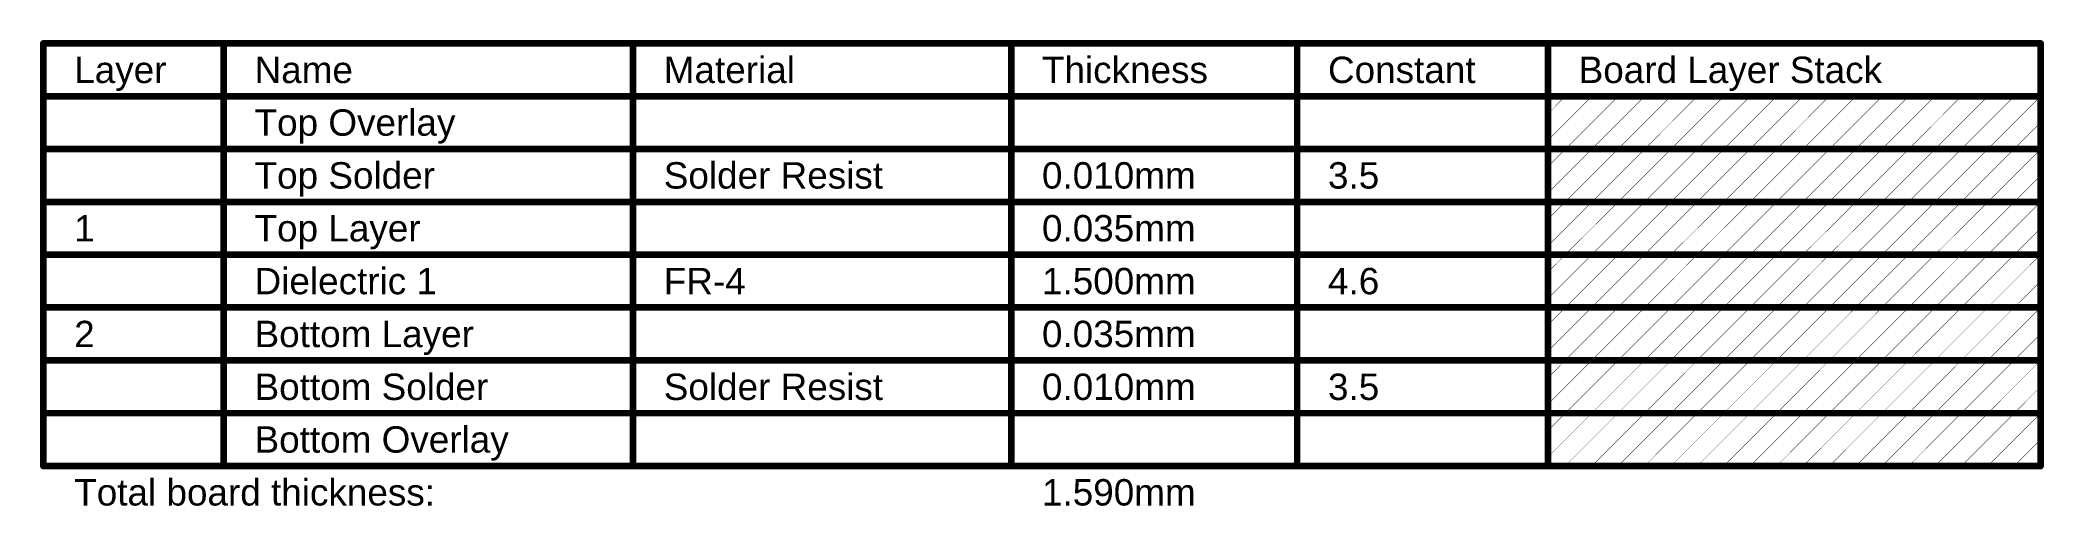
# Model space of a CAD drawing. Header units: inches. Extents: x -14 to 270, y -5 to 115.
# Drawn here: x 153.9 to 269.5, y 41.5 to 68.4 of the extents above; entities that cross this region are included whole.
import ezdxf

# ---------------------------------------------------------------- set-up
doc = ezdxf.new("R2010")
doc.units = ezdxf.units.IN
doc.layers.add('Fabrication', color=76, linetype='Continuous')
doc.styles.add('Arial', font='', dxfattribs={"height": 0.2})
doc.styles.get('Arial').set_extended_font_data('Arial')

msp = doc.modelspace()

# ---------------------------------------------------------------- texts
at = {"layer": 'Fabrication', "style": 'Arial'}
for s, height, p in [('Layer', 1.524, (155.84, 65.91)), ('Name', 1.524, (166.25, 65.91)), ('Material', 1.524, (189.87, 65.91)), ('Thickness', 1.524, (211.7, 65.91)), ('Constant', 1.524, (228.21, 65.91)), ('Board Layer Stack', 1.524, (242.68, 65.91)), ('Top Overlay', 1.524, (166.25, 62.87)), ('Top Solder', 1.524, (166.25, 59.82)), ('Solder Resist', 1.524, (189.87, 59.82)), ('0.010mm', 1.524, (211.7, 59.82)), ('3.5', 1.524, (228.21, 59.82)), ('1', 1.52, (155.84, 56.77)), ('Top Layer', 1.524, (166.25, 56.77)), ('0.035mm', 1.524, (211.7, 56.77)), ('Dielectric 1', 1.524, (166.25, 53.72)), ('FR-4', 1.524, (189.87, 53.72)), ('1.500mm', 1.524, (211.7, 53.72)), ('4.6', 1.524, (228.21, 53.72)), ('2', 1.52, (155.84, 50.67)), ('Bottom Layer', 1.524, (166.25, 50.67)), ('0.035mm', 1.524, (211.7, 50.67)), ('Bottom Solder', 1.524, (166.25, 47.62)), ('Solder Resist', 1.524, (189.87, 47.62)), ('0.010mm', 1.524, (211.7, 47.62)), ('3.5', 1.524, (228.21, 47.62)), ('Bottom Overlay', 1.524, (166.25, 44.58)), ('Total board thickness:', 1.524, (155.84, 41.53)), ('1.590mm', 1.524, (211.7, 41.53))]:
    msp.add_text(s, height=height, dxfattribs=at).set_placement(p)

# ---------------------------------------------------------------- linework, layer by layer
at = {"layer": 'Fabrication'}
for points in [[(154.06, 68.2, 0.381, 0.381, 0), (269.35, 68.2, 0.381, 0.381, 0)], [(154.06, 43.81, 0.381, 0.381, 0), (154.06, 68.2, 0.381, 0.381, 0)], [(164.47, 43.81, 0.381, 0.381, 0), (164.47, 68.2, 0.381, 0.381, 0)], [(188.09, 43.81, 0.381, 0.381, 0), (188.09, 68.2, 0.381, 0.381, 0)], [(209.93, 43.81, 0.381, 0.381, 0), (209.93, 68.2, 0.381, 0.381, 0)], [(226.43, 43.81, 0.381, 0.381, 0), (226.43, 68.2, 0.381, 0.381, 0)], [(240.91, 43.81, 0.381, 0.381, 0), (240.91, 68.2, 0.381, 0.381, 0)], [(269.35, 43.81, 0.381, 0.381, 0), (269.35, 68.2, 0.381, 0.381, 0)], [(154.06, 65.15, 0.381, 0.381, 0), (269.35, 65.15, 0.381, 0.381, 0)], [(240.91, 62.62, 0.0254, 0.0254, 0), (243.44, 65.15, 0.0254, 0.0254, 0)], [(240.91, 64.14, 0.0254, 0.0254, 0), (241.91, 65.15, 0.0254, 0.0254, 0)], [(241.91, 62.1, 0.0254, 0.0254, 0), (244.96, 65.15, 0.0254, 0.0254, 0)], [(243.44, 62.1, 0.0254, 0.0254, 0), (246.49, 65.15, 0.0254, 0.0254, 0)], [(244.96, 62.1, 0.0254, 0.0254, 0), (248.01, 65.15, 0.0254, 0.0254, 0)], [(246.49, 62.1, 0.0254, 0.0254, 0), (249.53, 65.15, 0.0254, 0.0254, 0)], [(248.01, 62.1, 0.0254, 0.0254, 0), (251.06, 65.15, 0.0254, 0.0254, 0)], [(249.53, 62.1, 0.0254, 0.0254, 0), (252.58, 65.15, 0.0254, 0.0254, 0)], [(251.06, 62.1, 0.0254, 0.0254, 0), (254.11, 65.15, 0.0254, 0.0254, 0)], [(252.58, 62.1, 0.0254, 0.0254, 0), (255.63, 65.15, 0.0254, 0.0254, 0)], [(254.11, 62.1, 0.0254, 0.0254, 0), (257.15, 65.15, 0.0254, 0.0254, 0)], [(255.63, 62.1, 0.0254, 0.0254, 0), (258.68, 65.15, 0.0254, 0.0254, 0)], [(257.15, 62.1, 0.0254, 0.0254, 0), (260.2, 65.15, 0.0254, 0.0254, 0)], [(258.68, 62.1, 0.0254, 0.0254, 0), (261.73, 65.15, 0.0254, 0.0254, 0)], [(260.2, 62.1, 0.0254, 0.0254, 0), (263.25, 65.15, 0.0254, 0.0254, 0)], [(261.73, 62.1, 0.0254, 0.0254, 0), (264.77, 65.15, 0.0254, 0.0254, 0)], [(263.25, 62.1, 0.0254, 0.0254, 0), (266.3, 65.15, 0.0254, 0.0254, 0)], [(264.77, 62.1, 0.0254, 0.0254, 0), (267.82, 65.15, 0.0254, 0.0254, 0)], [(266.3, 62.1, 0.0254, 0.0254, 0), (269.35, 65.15, 0.0254, 0.0254, 0)], [(267.82, 62.1, 0.0254, 0.0254, 0), (269.35, 63.63, 0.0254, 0.0254, 0)], [(154.06, 62.1, 0.381, 0.381, 0), (164.47, 62.1, 0.381, 0.381, 0)], [(164.47, 62.1, 0.381, 0.381, 0), (188.09, 62.1, 0.381, 0.381, 0)], [(188.09, 62.1, 0.381, 0.381, 0), (209.93, 62.1, 0.381, 0.381, 0)], [(209.93, 62.1, 0.381, 0.381, 0), (226.43, 62.1, 0.381, 0.381, 0)], [(226.43, 62.1, 0.381, 0.381, 0), (240.91, 62.1, 0.381, 0.381, 0)], [(240.91, 62.1, 0.381, 0.381, 0), (269.35, 62.1, 0.381, 0.381, 0)], [(240.91, 59.57, 0.0254, 0.0254, 0), (243.44, 62.1, 0.0254, 0.0254, 0)], [(240.91, 61.1, 0.0254, 0.0254, 0), (241.91, 62.1, 0.0254, 0.0254, 0)], [(241.91, 59.05, 0.0254, 0.0254, 0), (244.96, 62.1, 0.0254, 0.0254, 0)], [(243.44, 59.05, 0.0254, 0.0254, 0), (246.49, 62.1, 0.0254, 0.0254, 0)], [(244.96, 59.05, 0.0254, 0.0254, 0), (248.01, 62.1, 0.0254, 0.0254, 0)], [(246.49, 59.05, 0.0254, 0.0254, 0), (249.53, 62.1, 0.0254, 0.0254, 0)], [(248.01, 59.05, 0.0254, 0.0254, 0), (251.06, 62.1, 0.0254, 0.0254, 0)], [(249.53, 59.05, 0.0254, 0.0254, 0), (252.58, 62.1, 0.0254, 0.0254, 0)], [(251.06, 59.05, 0.0254, 0.0254, 0), (254.11, 62.1, 0.0254, 0.0254, 0)], [(252.58, 59.05, 0.0254, 0.0254, 0), (255.63, 62.1, 0.0254, 0.0254, 0)], [(254.11, 59.05, 0.0254, 0.0254, 0), (257.15, 62.1, 0.0254, 0.0254, 0)], [(255.63, 59.05, 0.0254, 0.0254, 0), (258.68, 62.1, 0.0254, 0.0254, 0)], [(257.15, 59.05, 0.0254, 0.0254, 0), (260.2, 62.1, 0.0254, 0.0254, 0)], [(258.68, 59.05, 0.0254, 0.0254, 0), (261.73, 62.1, 0.0254, 0.0254, 0)], [(260.2, 59.05, 0.0254, 0.0254, 0), (263.25, 62.1, 0.0254, 0.0254, 0)], [(261.73, 59.05, 0.0254, 0.0254, 0), (264.77, 62.1, 0.0254, 0.0254, 0)], [(263.25, 59.05, 0.0254, 0.0254, 0), (266.3, 62.1, 0.0254, 0.0254, 0)], [(264.77, 59.05, 0.0254, 0.0254, 0), (267.82, 62.1, 0.0254, 0.0254, 0)], [(266.3, 59.05, 0.0254, 0.0254, 0), (269.35, 62.1, 0.0254, 0.0254, 0)], [(267.82, 59.05, 0.0254, 0.0254, 0), (269.35, 60.58, 0.0254, 0.0254, 0)], [(154.06, 59.05, 0.381, 0.381, 0), (164.47, 59.05, 0.381, 0.381, 0)], [(164.47, 59.05, 0.381, 0.381, 0), (188.09, 59.05, 0.381, 0.381, 0)], [(188.09, 59.05, 0.381, 0.381, 0), (209.93, 59.05, 0.381, 0.381, 0)], [(209.93, 59.05, 0.381, 0.381, 0), (226.43, 59.05, 0.381, 0.381, 0)], [(226.43, 59.05, 0.381, 0.381, 0), (240.91, 59.05, 0.381, 0.381, 0)], [(240.91, 59.05, 0.381, 0.381, 0), (269.35, 59.05, 0.381, 0.381, 0)], [(240.91, 56.52, 0.0254, 0.0254, 0), (243.44, 59.05, 0.0254, 0.0254, 0)], [(240.91, 58.05, 0.0254, 0.0254, 0), (241.91, 59.05, 0.0254, 0.0254, 0)], [(241.91, 56.01, 0.0254, 0.0254, 0), (244.96, 59.05, 0.0254, 0.0254, 0)], [(243.44, 56.01, 0.0254, 0.0254, 0), (246.49, 59.05, 0.0254, 0.0254, 0)], [(244.96, 56.01, 0.0254, 0.0254, 0), (248.01, 59.05, 0.0254, 0.0254, 0)], [(246.49, 56.01, 0.0254, 0.0254, 0), (249.53, 59.05, 0.0254, 0.0254, 0)], [(248.01, 56.01, 0.0254, 0.0254, 0), (251.06, 59.05, 0.0254, 0.0254, 0)], [(249.53, 56.01, 0.0254, 0.0254, 0), (252.58, 59.05, 0.0254, 0.0254, 0)], [(251.06, 56.01, 0.0254, 0.0254, 0), (254.11, 59.05, 0.0254, 0.0254, 0)], [(252.58, 56.01, 0.0254, 0.0254, 0), (255.63, 59.05, 0.0254, 0.0254, 0)], [(254.11, 56.01, 0.0254, 0.0254, 0), (257.15, 59.05, 0.0254, 0.0254, 0)], [(255.63, 56.01, 0.0254, 0.0254, 0), (258.68, 59.05, 0.0254, 0.0254, 0)], [(257.15, 56.01, 0.0254, 0.0254, 0), (260.2, 59.05, 0.0254, 0.0254, 0)], [(258.68, 56.01, 0.0254, 0.0254, 0), (261.73, 59.05, 0.0254, 0.0254, 0)], [(260.2, 56.01, 0.0254, 0.0254, 0), (263.25, 59.05, 0.0254, 0.0254, 0)], [(261.73, 56.01, 0.0254, 0.0254, 0), (264.77, 59.05, 0.0254, 0.0254, 0)], [(263.25, 56.01, 0.0254, 0.0254, 0), (266.3, 59.05, 0.0254, 0.0254, 0)], [(264.77, 56.01, 0.0254, 0.0254, 0), (267.82, 59.05, 0.0254, 0.0254, 0)], [(266.3, 56.01, 0.0254, 0.0254, 0), (269.35, 59.05, 0.0254, 0.0254, 0)], [(267.82, 56.01, 0.0254, 0.0254, 0), (269.35, 57.53, 0.0254, 0.0254, 0)], [(154.06, 56.01, 0.381, 0.381, 0), (164.47, 56.01, 0.381, 0.381, 0)], [(164.47, 56.01, 0.381, 0.381, 0), (188.09, 56.01, 0.381, 0.381, 0)], [(188.09, 56.01, 0.381, 0.381, 0), (209.93, 56.01, 0.381, 0.381, 0)], [(209.93, 56.01, 0.381, 0.381, 0), (226.43, 56.01, 0.381, 0.381, 0)], [(226.43, 56.01, 0.381, 0.381, 0), (240.91, 56.01, 0.381, 0.381, 0)], [(240.91, 56.01, 0.381, 0.381, 0), (269.35, 56.01, 0.381, 0.381, 0)], [(240.91, 53.48, 0.0254, 0.0254, 0), (243.44, 56.01, 0.0254, 0.0254, 0)], [(240.91, 55, 0.0254, 0.0254, 0), (241.91, 56.01, 0.0254, 0.0254, 0)], [(241.91, 52.96, 0.0254, 0.0254, 0), (244.96, 56.01, 0.0254, 0.0254, 0)], [(243.44, 52.96, 0.0254, 0.0254, 0), (246.49, 56.01, 0.0254, 0.0254, 0)], [(244.96, 52.96, 0.0254, 0.0254, 0), (248.01, 56.01, 0.0254, 0.0254, 0)], [(246.49, 52.96, 0.0254, 0.0254, 0), (249.53, 56.01, 0.0254, 0.0254, 0)], [(248.01, 52.96, 0.0254, 0.0254, 0), (251.06, 56.01, 0.0254, 0.0254, 0)], [(249.53, 52.96, 0.0254, 0.0254, 0), (252.58, 56.01, 0.0254, 0.0254, 0)], [(251.06, 52.96, 0.0254, 0.0254, 0), (254.11, 56.01, 0.0254, 0.0254, 0)], [(252.58, 52.96, 0.0254, 0.0254, 0), (255.63, 56.01, 0.0254, 0.0254, 0)], [(254.11, 52.96, 0.0254, 0.0254, 0), (257.15, 56.01, 0.0254, 0.0254, 0)], [(255.63, 52.96, 0.0254, 0.0254, 0), (258.68, 56.01, 0.0254, 0.0254, 0)], [(257.15, 52.96, 0.0254, 0.0254, 0), (260.2, 56.01, 0.0254, 0.0254, 0)], [(258.68, 52.96, 0.0254, 0.0254, 0), (261.73, 56.01, 0.0254, 0.0254, 0)], [(260.2, 52.96, 0.0254, 0.0254, 0), (263.25, 56.01, 0.0254, 0.0254, 0)], [(261.73, 52.96, 0.0254, 0.0254, 0), (264.77, 56.01, 0.0254, 0.0254, 0)], [(263.25, 52.96, 0.0254, 0.0254, 0), (266.3, 56.01, 0.0254, 0.0254, 0)], [(264.77, 52.96, 0.0254, 0.0254, 0), (267.82, 56.01, 0.0254, 0.0254, 0)], [(266.3, 52.96, 0.0254, 0.0254, 0), (269.35, 56.01, 0.0254, 0.0254, 0)], [(267.82, 52.96, 0.0254, 0.0254, 0), (269.35, 54.48, 0.0254, 0.0254, 0)], [(154.06, 52.96, 0.381, 0.381, 0), (164.47, 52.96, 0.381, 0.381, 0)], [(164.47, 52.96, 0.381, 0.381, 0), (188.09, 52.96, 0.381, 0.381, 0)], [(188.09, 52.96, 0.381, 0.381, 0), (209.93, 52.96, 0.381, 0.381, 0)], [(209.93, 52.96, 0.381, 0.381, 0), (226.43, 52.96, 0.381, 0.381, 0)], [(226.43, 52.96, 0.381, 0.381, 0), (240.91, 52.96, 0.381, 0.381, 0)], [(240.91, 52.96, 0.381, 0.381, 0), (269.35, 52.96, 0.381, 0.381, 0)], [(240.91, 50.43, 0.0254, 0.0254, 0), (243.44, 52.96, 0.0254, 0.0254, 0)], [(240.91, 51.95, 0.0254, 0.0254, 0), (241.91, 52.96, 0.0254, 0.0254, 0)], [(241.91, 49.91, 0.0254, 0.0254, 0), (244.96, 52.96, 0.0254, 0.0254, 0)], [(243.44, 49.91, 0.0254, 0.0254, 0), (246.49, 52.96, 0.0254, 0.0254, 0)], [(244.96, 49.91, 0.0254, 0.0254, 0), (248.01, 52.96, 0.0254, 0.0254, 0)], [(246.49, 49.91, 0.0254, 0.0254, 0), (249.53, 52.96, 0.0254, 0.0254, 0)], [(248.01, 49.91, 0.0254, 0.0254, 0), (251.06, 52.96, 0.0254, 0.0254, 0)], [(249.53, 49.91, 0.0254, 0.0254, 0), (252.58, 52.96, 0.0254, 0.0254, 0)], [(251.06, 49.91, 0.0254, 0.0254, 0), (254.11, 52.96, 0.0254, 0.0254, 0)], [(252.58, 49.91, 0.0254, 0.0254, 0), (255.63, 52.96, 0.0254, 0.0254, 0)], [(254.11, 49.91, 0.0254, 0.0254, 0), (257.15, 52.96, 0.0254, 0.0254, 0)], [(255.63, 49.91, 0.0254, 0.0254, 0), (258.68, 52.96, 0.0254, 0.0254, 0)], [(257.15, 49.91, 0.0254, 0.0254, 0), (260.2, 52.96, 0.0254, 0.0254, 0)], [(258.68, 49.91, 0.0254, 0.0254, 0), (261.73, 52.96, 0.0254, 0.0254, 0)], [(260.2, 49.91, 0.0254, 0.0254, 0), (263.25, 52.96, 0.0254, 0.0254, 0)], [(261.73, 49.91, 0.0254, 0.0254, 0), (264.77, 52.96, 0.0254, 0.0254, 0)], [(263.25, 49.91, 0.0254, 0.0254, 0), (266.3, 52.96, 0.0254, 0.0254, 0)], [(264.77, 49.91, 0.0254, 0.0254, 0), (267.82, 52.96, 0.0254, 0.0254, 0)], [(266.3, 49.91, 0.0254, 0.0254, 0), (269.35, 52.96, 0.0254, 0.0254, 0)], [(267.82, 49.91, 0.0254, 0.0254, 0), (269.35, 51.44, 0.0254, 0.0254, 0)], [(154.06, 49.91, 0.381, 0.381, 0), (164.47, 49.91, 0.381, 0.381, 0)], [(164.47, 49.91, 0.381, 0.381, 0), (188.09, 49.91, 0.381, 0.381, 0)], [(188.09, 49.91, 0.381, 0.381, 0), (209.93, 49.91, 0.381, 0.381, 0)], [(209.93, 49.91, 0.381, 0.381, 0), (226.43, 49.91, 0.381, 0.381, 0)], [(226.43, 49.91, 0.381, 0.381, 0), (240.91, 49.91, 0.381, 0.381, 0)], [(240.91, 49.91, 0.381, 0.381, 0), (269.35, 49.91, 0.381, 0.381, 0)], [(240.91, 47.38, 0.0254, 0.0254, 0), (243.44, 49.91, 0.0254, 0.0254, 0)], [(240.91, 48.9, 0.0254, 0.0254, 0), (241.91, 49.91, 0.0254, 0.0254, 0)], [(241.91, 46.86, 0.0254, 0.0254, 0), (244.96, 49.91, 0.0254, 0.0254, 0)], [(243.44, 46.86, 0.0254, 0.0254, 0), (246.49, 49.91, 0.0254, 0.0254, 0)], [(244.96, 46.86, 0.0254, 0.0254, 0), (248.01, 49.91, 0.0254, 0.0254, 0)], [(246.49, 46.86, 0.0254, 0.0254, 0), (249.53, 49.91, 0.0254, 0.0254, 0)], [(248.01, 46.86, 0.0254, 0.0254, 0), (251.06, 49.91, 0.0254, 0.0254, 0)], [(249.53, 46.86, 0.0254, 0.0254, 0), (252.58, 49.91, 0.0254, 0.0254, 0)], [(251.06, 46.86, 0.0254, 0.0254, 0), (254.11, 49.91, 0.0254, 0.0254, 0)], [(252.58, 46.86, 0.0254, 0.0254, 0), (255.63, 49.91, 0.0254, 0.0254, 0)], [(254.11, 46.86, 0.0254, 0.0254, 0), (257.15, 49.91, 0.0254, 0.0254, 0)], [(255.63, 46.86, 0.0254, 0.0254, 0), (258.68, 49.91, 0.0254, 0.0254, 0)], [(257.15, 46.86, 0.0254, 0.0254, 0), (260.2, 49.91, 0.0254, 0.0254, 0)], [(258.68, 46.86, 0.0254, 0.0254, 0), (261.73, 49.91, 0.0254, 0.0254, 0)], [(260.2, 46.86, 0.0254, 0.0254, 0), (263.25, 49.91, 0.0254, 0.0254, 0)], [(261.73, 46.86, 0.0254, 0.0254, 0), (264.77, 49.91, 0.0254, 0.0254, 0)], [(263.25, 46.86, 0.0254, 0.0254, 0), (266.3, 49.91, 0.0254, 0.0254, 0)], [(264.77, 46.86, 0.0254, 0.0254, 0), (267.82, 49.91, 0.0254, 0.0254, 0)], [(266.3, 46.86, 0.0254, 0.0254, 0), (269.35, 49.91, 0.0254, 0.0254, 0)], [(267.82, 46.86, 0.0254, 0.0254, 0), (269.35, 48.39, 0.0254, 0.0254, 0)], [(154.06, 46.86, 0.381, 0.381, 0), (164.47, 46.86, 0.381, 0.381, 0)], [(164.47, 46.86, 0.381, 0.381, 0), (188.09, 46.86, 0.381, 0.381, 0)], [(188.09, 46.86, 0.381, 0.381, 0), (209.93, 46.86, 0.381, 0.381, 0)], [(209.93, 46.86, 0.381, 0.381, 0), (226.43, 46.86, 0.381, 0.381, 0)], [(226.43, 46.86, 0.381, 0.381, 0), (240.91, 46.86, 0.381, 0.381, 0)], [(240.91, 46.86, 0.381, 0.381, 0), (269.35, 46.86, 0.381, 0.381, 0)], [(240.91, 44.33, 0.0254, 0.0254, 0), (243.44, 46.86, 0.0254, 0.0254, 0)], [(240.91, 45.86, 0.0254, 0.0254, 0), (241.91, 46.86, 0.0254, 0.0254, 0)], [(241.91, 43.81, 0.0254, 0.0254, 0), (244.96, 46.86, 0.0254, 0.0254, 0)], [(243.44, 43.81, 0.0254, 0.0254, 0), (246.49, 46.86, 0.0254, 0.0254, 0)], [(244.96, 43.81, 0.0254, 0.0254, 0), (248.01, 46.86, 0.0254, 0.0254, 0)], [(246.49, 43.81, 0.0254, 0.0254, 0), (249.53, 46.86, 0.0254, 0.0254, 0)], [(248.01, 43.81, 0.0254, 0.0254, 0), (251.06, 46.86, 0.0254, 0.0254, 0)], [(249.53, 43.81, 0.0254, 0.0254, 0), (252.58, 46.86, 0.0254, 0.0254, 0)], [(251.06, 43.81, 0.0254, 0.0254, 0), (254.11, 46.86, 0.0254, 0.0254, 0)], [(252.58, 43.81, 0.0254, 0.0254, 0), (255.63, 46.86, 0.0254, 0.0254, 0)], [(254.11, 43.81, 0.0254, 0.0254, 0), (257.15, 46.86, 0.0254, 0.0254, 0)], [(255.63, 43.81, 0.0254, 0.0254, 0), (258.68, 46.86, 0.0254, 0.0254, 0)], [(257.15, 43.81, 0.0254, 0.0254, 0), (260.2, 46.86, 0.0254, 0.0254, 0)], [(258.68, 43.81, 0.0254, 0.0254, 0), (261.73, 46.86, 0.0254, 0.0254, 0)], [(260.2, 43.81, 0.0254, 0.0254, 0), (263.25, 46.86, 0.0254, 0.0254, 0)], [(261.73, 43.81, 0.0254, 0.0254, 0), (264.77, 46.86, 0.0254, 0.0254, 0)], [(263.25, 43.81, 0.0254, 0.0254, 0), (266.3, 46.86, 0.0254, 0.0254, 0)], [(264.77, 43.81, 0.0254, 0.0254, 0), (267.82, 46.86, 0.0254, 0.0254, 0)], [(266.3, 43.81, 0.0254, 0.0254, 0), (269.35, 46.86, 0.0254, 0.0254, 0)], [(267.82, 43.81, 0.0254, 0.0254, 0), (269.35, 45.34, 0.0254, 0.0254, 0)], [(154.06, 43.81, 0.381, 0.381, 0), (164.47, 43.81, 0.381, 0.381, 0)], [(164.47, 43.81, 0.381, 0.381, 0), (188.09, 43.81, 0.381, 0.381, 0)], [(188.09, 43.81, 0.381, 0.381, 0), (209.93, 43.81, 0.381, 0.381, 0)], [(209.93, 43.81, 0.381, 0.381, 0), (226.43, 43.81, 0.381, 0.381, 0)], [(226.43, 43.81, 0.381, 0.381, 0), (240.91, 43.81, 0.381, 0.381, 0)], [(240.91, 43.81, 0.381, 0.381, 0), (269.35, 43.81, 0.381, 0.381, 0)]]:
    msp.add_lwpolyline(points, format="xyseb", dxfattribs=at)
for points in [[(153.96, 68.2, 0.191, 0.191, 1), (154.15, 68.2, 0.191, 0.191, 1)], [(153.96, 68.2, 0.191, 0.191, 1), (154.15, 68.2, 0.191, 0.191, 1)], [(164.38, 68.2, 0.191, 0.191, 1), (164.57, 68.2, 0.191, 0.191, 1)], [(187.99, 68.2, 0.191, 0.191, 1), (188.18, 68.2, 0.191, 0.191, 1)], [(209.83, 68.2, 0.191, 0.191, 1), (210.02, 68.2, 0.191, 0.191, 1)], [(226.34, 68.2, 0.191, 0.191, 1), (226.53, 68.2, 0.191, 0.191, 1)], [(240.81, 68.2, 0.191, 0.191, 1), (241, 68.2, 0.191, 0.191, 1)], [(269.25, 68.2, 0.191, 0.191, 1), (269.44, 68.2, 0.191, 0.191, 1)], [(269.25, 68.2, 0.191, 0.191, 1), (269.44, 68.2, 0.191, 0.191, 1)], [(153.96, 65.15, 0.191, 0.191, 1), (154.15, 65.15, 0.191, 0.191, 1)], [(241.91, 65.15, 0.0127, 0.0127, 1), (241.92, 65.15, 0.0127, 0.0127, 1)], [(243.43, 65.15, 0.0127, 0.0127, 1), (243.44, 65.15, 0.0127, 0.0127, 1)], [(244.95, 65.15, 0.0127, 0.0127, 1), (244.97, 65.15, 0.0127, 0.0127, 1)], [(246.48, 65.15, 0.0127, 0.0127, 1), (246.49, 65.15, 0.0127, 0.0127, 1)], [(248, 65.15, 0.0127, 0.0127, 1), (248.02, 65.15, 0.0127, 0.0127, 1)], [(249.53, 65.15, 0.0127, 0.0127, 1), (249.54, 65.15, 0.0127, 0.0127, 1)], [(251.05, 65.15, 0.0127, 0.0127, 1), (251.06, 65.15, 0.0127, 0.0127, 1)], [(252.57, 65.15, 0.0127, 0.0127, 1), (252.59, 65.15, 0.0127, 0.0127, 1)], [(254.1, 65.15, 0.0127, 0.0127, 1), (254.11, 65.15, 0.0127, 0.0127, 1)], [(255.62, 65.15, 0.0127, 0.0127, 1), (255.64, 65.15, 0.0127, 0.0127, 1)], [(257.15, 65.15, 0.0127, 0.0127, 1), (257.16, 65.15, 0.0127, 0.0127, 1)], [(258.67, 65.15, 0.0127, 0.0127, 1), (258.68, 65.15, 0.0127, 0.0127, 1)], [(260.19, 65.15, 0.0127, 0.0127, 1), (260.21, 65.15, 0.0127, 0.0127, 1)], [(261.72, 65.15, 0.0127, 0.0127, 1), (261.73, 65.15, 0.0127, 0.0127, 1)], [(263.24, 65.15, 0.0127, 0.0127, 1), (263.26, 65.15, 0.0127, 0.0127, 1)], [(264.77, 65.15, 0.0127, 0.0127, 1), (264.78, 65.15, 0.0127, 0.0127, 1)], [(266.29, 65.15, 0.0127, 0.0127, 1), (266.3, 65.15, 0.0127, 0.0127, 1)], [(267.81, 65.15, 0.0127, 0.0127, 1), (267.83, 65.15, 0.0127, 0.0127, 1)], [(269.25, 65.15, 0.191, 0.191, 1), (269.44, 65.15, 0.191, 0.191, 1)], [(269.34, 65.15, 0.0127, 0.0127, 1), (269.35, 65.15, 0.0127, 0.0127, 1)], [(240.9, 64.14, 0.0127, 0.0127, 1), (240.91, 64.14, 0.0127, 0.0127, 1)], [(269.34, 63.63, 0.0127, 0.0127, 1), (269.35, 63.63, 0.0127, 0.0127, 1)], [(240.9, 62.62, 0.0127, 0.0127, 1), (240.91, 62.62, 0.0127, 0.0127, 1)], [(153.96, 62.1, 0.191, 0.191, 1), (154.15, 62.1, 0.191, 0.191, 1)], [(164.38, 62.1, 0.191, 0.191, 1), (164.57, 62.1, 0.191, 0.191, 1)], [(164.38, 62.1, 0.191, 0.191, 1), (164.57, 62.1, 0.191, 0.191, 1)], [(187.99, 62.1, 0.191, 0.191, 1), (188.18, 62.1, 0.191, 0.191, 1)], [(187.99, 62.1, 0.191, 0.191, 1), (188.18, 62.1, 0.191, 0.191, 1)], [(209.83, 62.1, 0.191, 0.191, 1), (210.02, 62.1, 0.191, 0.191, 1)], [(209.83, 62.1, 0.191, 0.191, 1), (210.02, 62.1, 0.191, 0.191, 1)], [(226.34, 62.1, 0.191, 0.191, 1), (226.53, 62.1, 0.191, 0.191, 1)], [(226.34, 62.1, 0.191, 0.191, 1), (226.53, 62.1, 0.191, 0.191, 1)], [(240.81, 62.1, 0.191, 0.191, 1), (241, 62.1, 0.191, 0.191, 1)], [(240.81, 62.1, 0.191, 0.191, 1), (241, 62.1, 0.191, 0.191, 1)], [(241.91, 62.1, 0.0127, 0.0127, 1), (241.92, 62.1, 0.0127, 0.0127, 1)], [(241.91, 62.1, 0.0127, 0.0127, 1), (241.92, 62.1, 0.0127, 0.0127, 1)], [(243.43, 62.1, 0.0127, 0.0127, 1), (243.44, 62.1, 0.0127, 0.0127, 1)], [(243.43, 62.1, 0.0127, 0.0127, 1), (243.44, 62.1, 0.0127, 0.0127, 1)], [(244.95, 62.1, 0.0127, 0.0127, 1), (244.97, 62.1, 0.0127, 0.0127, 1)], [(244.95, 62.1, 0.0127, 0.0127, 1), (244.97, 62.1, 0.0127, 0.0127, 1)], [(246.48, 62.1, 0.0127, 0.0127, 1), (246.49, 62.1, 0.0127, 0.0127, 1)], [(246.48, 62.1, 0.0127, 0.0127, 1), (246.49, 62.1, 0.0127, 0.0127, 1)], [(248, 62.1, 0.0127, 0.0127, 1), (248.02, 62.1, 0.0127, 0.0127, 1)], [(248, 62.1, 0.0127, 0.0127, 1), (248.02, 62.1, 0.0127, 0.0127, 1)], [(249.53, 62.1, 0.0127, 0.0127, 1), (249.54, 62.1, 0.0127, 0.0127, 1)], [(249.53, 62.1, 0.0127, 0.0127, 1), (249.54, 62.1, 0.0127, 0.0127, 1)], [(251.05, 62.1, 0.0127, 0.0127, 1), (251.06, 62.1, 0.0127, 0.0127, 1)], [(251.05, 62.1, 0.0127, 0.0127, 1), (251.06, 62.1, 0.0127, 0.0127, 1)], [(252.57, 62.1, 0.0127, 0.0127, 1), (252.59, 62.1, 0.0127, 0.0127, 1)], [(252.57, 62.1, 0.0127, 0.0127, 1), (252.59, 62.1, 0.0127, 0.0127, 1)], [(254.1, 62.1, 0.0127, 0.0127, 1), (254.11, 62.1, 0.0127, 0.0127, 1)], [(254.1, 62.1, 0.0127, 0.0127, 1), (254.11, 62.1, 0.0127, 0.0127, 1)], [(255.62, 62.1, 0.0127, 0.0127, 1), (255.64, 62.1, 0.0127, 0.0127, 1)], [(255.62, 62.1, 0.0127, 0.0127, 1), (255.64, 62.1, 0.0127, 0.0127, 1)], [(257.15, 62.1, 0.0127, 0.0127, 1), (257.16, 62.1, 0.0127, 0.0127, 1)], [(257.15, 62.1, 0.0127, 0.0127, 1), (257.16, 62.1, 0.0127, 0.0127, 1)], [(258.67, 62.1, 0.0127, 0.0127, 1), (258.68, 62.1, 0.0127, 0.0127, 1)], [(258.67, 62.1, 0.0127, 0.0127, 1), (258.68, 62.1, 0.0127, 0.0127, 1)], [(260.19, 62.1, 0.0127, 0.0127, 1), (260.21, 62.1, 0.0127, 0.0127, 1)], [(260.19, 62.1, 0.0127, 0.0127, 1), (260.21, 62.1, 0.0127, 0.0127, 1)], [(261.72, 62.1, 0.0127, 0.0127, 1), (261.73, 62.1, 0.0127, 0.0127, 1)], [(261.72, 62.1, 0.0127, 0.0127, 1), (261.73, 62.1, 0.0127, 0.0127, 1)], [(263.24, 62.1, 0.0127, 0.0127, 1), (263.26, 62.1, 0.0127, 0.0127, 1)], [(263.24, 62.1, 0.0127, 0.0127, 1), (263.26, 62.1, 0.0127, 0.0127, 1)], [(264.77, 62.1, 0.0127, 0.0127, 1), (264.78, 62.1, 0.0127, 0.0127, 1)], [(264.77, 62.1, 0.0127, 0.0127, 1), (264.78, 62.1, 0.0127, 0.0127, 1)], [(266.29, 62.1, 0.0127, 0.0127, 1), (266.3, 62.1, 0.0127, 0.0127, 1)], [(266.29, 62.1, 0.0127, 0.0127, 1), (266.3, 62.1, 0.0127, 0.0127, 1)], [(267.81, 62.1, 0.0127, 0.0127, 1), (267.83, 62.1, 0.0127, 0.0127, 1)], [(267.81, 62.1, 0.0127, 0.0127, 1), (267.83, 62.1, 0.0127, 0.0127, 1)], [(269.25, 62.1, 0.191, 0.191, 1), (269.44, 62.1, 0.191, 0.191, 1)], [(269.34, 62.1, 0.0127, 0.0127, 1), (269.35, 62.1, 0.0127, 0.0127, 1)], [(240.9, 61.1, 0.0127, 0.0127, 1), (240.91, 61.1, 0.0127, 0.0127, 1)], [(269.34, 60.58, 0.0127, 0.0127, 1), (269.35, 60.58, 0.0127, 0.0127, 1)], [(153.96, 59.05, 0.191, 0.191, 1), (154.15, 59.05, 0.191, 0.191, 1)], [(164.38, 59.05, 0.191, 0.191, 1), (164.57, 59.05, 0.191, 0.191, 1)], [(164.38, 59.05, 0.191, 0.191, 1), (164.57, 59.05, 0.191, 0.191, 1)], [(187.99, 59.05, 0.191, 0.191, 1), (188.18, 59.05, 0.191, 0.191, 1)], [(187.99, 59.05, 0.191, 0.191, 1), (188.18, 59.05, 0.191, 0.191, 1)], [(209.83, 59.05, 0.191, 0.191, 1), (210.02, 59.05, 0.191, 0.191, 1)], [(209.83, 59.05, 0.191, 0.191, 1), (210.02, 59.05, 0.191, 0.191, 1)], [(226.34, 59.05, 0.191, 0.191, 1), (226.53, 59.05, 0.191, 0.191, 1)], [(226.34, 59.05, 0.191, 0.191, 1), (226.53, 59.05, 0.191, 0.191, 1)], [(240.81, 59.05, 0.191, 0.191, 1), (241, 59.05, 0.191, 0.191, 1)], [(240.81, 59.05, 0.191, 0.191, 1), (241, 59.05, 0.191, 0.191, 1)], [(240.9, 59.57, 0.0127, 0.0127, 1), (240.91, 59.57, 0.0127, 0.0127, 1)], [(241.91, 59.05, 0.0127, 0.0127, 1), (241.92, 59.05, 0.0127, 0.0127, 1)], [(241.91, 59.05, 0.0127, 0.0127, 1), (241.92, 59.05, 0.0127, 0.0127, 1)], [(243.43, 59.05, 0.0127, 0.0127, 1), (243.44, 59.05, 0.0127, 0.0127, 1)], [(243.43, 59.05, 0.0127, 0.0127, 1), (243.44, 59.05, 0.0127, 0.0127, 1)], [(244.95, 59.05, 0.0127, 0.0127, 1), (244.97, 59.05, 0.0127, 0.0127, 1)], [(244.95, 59.05, 0.0127, 0.0127, 1), (244.97, 59.05, 0.0127, 0.0127, 1)], [(246.48, 59.05, 0.0127, 0.0127, 1), (246.49, 59.05, 0.0127, 0.0127, 1)], [(246.48, 59.05, 0.0127, 0.0127, 1), (246.49, 59.05, 0.0127, 0.0127, 1)], [(248, 59.05, 0.0127, 0.0127, 1), (248.02, 59.05, 0.0127, 0.0127, 1)], [(248, 59.05, 0.0127, 0.0127, 1), (248.02, 59.05, 0.0127, 0.0127, 1)], [(249.53, 59.05, 0.0127, 0.0127, 1), (249.54, 59.05, 0.0127, 0.0127, 1)], [(249.53, 59.05, 0.0127, 0.0127, 1), (249.54, 59.05, 0.0127, 0.0127, 1)], [(251.05, 59.05, 0.0127, 0.0127, 1), (251.06, 59.05, 0.0127, 0.0127, 1)], [(251.05, 59.05, 0.0127, 0.0127, 1), (251.06, 59.05, 0.0127, 0.0127, 1)], [(252.57, 59.05, 0.0127, 0.0127, 1), (252.59, 59.05, 0.0127, 0.0127, 1)], [(252.57, 59.05, 0.0127, 0.0127, 1), (252.59, 59.05, 0.0127, 0.0127, 1)], [(254.1, 59.05, 0.0127, 0.0127, 1), (254.11, 59.05, 0.0127, 0.0127, 1)], [(254.1, 59.05, 0.0127, 0.0127, 1), (254.11, 59.05, 0.0127, 0.0127, 1)], [(255.62, 59.05, 0.0127, 0.0127, 1), (255.64, 59.05, 0.0127, 0.0127, 1)], [(255.62, 59.05, 0.0127, 0.0127, 1), (255.64, 59.05, 0.0127, 0.0127, 1)], [(257.15, 59.05, 0.0127, 0.0127, 1), (257.16, 59.05, 0.0127, 0.0127, 1)], [(257.15, 59.05, 0.0127, 0.0127, 1), (257.16, 59.05, 0.0127, 0.0127, 1)], [(258.67, 59.05, 0.0127, 0.0127, 1), (258.68, 59.05, 0.0127, 0.0127, 1)], [(258.67, 59.05, 0.0127, 0.0127, 1), (258.68, 59.05, 0.0127, 0.0127, 1)], [(260.19, 59.05, 0.0127, 0.0127, 1), (260.21, 59.05, 0.0127, 0.0127, 1)], [(260.19, 59.05, 0.0127, 0.0127, 1), (260.21, 59.05, 0.0127, 0.0127, 1)], [(261.72, 59.05, 0.0127, 0.0127, 1), (261.73, 59.05, 0.0127, 0.0127, 1)], [(261.72, 59.05, 0.0127, 0.0127, 1), (261.73, 59.05, 0.0127, 0.0127, 1)], [(263.24, 59.05, 0.0127, 0.0127, 1), (263.26, 59.05, 0.0127, 0.0127, 1)], [(263.24, 59.05, 0.0127, 0.0127, 1), (263.26, 59.05, 0.0127, 0.0127, 1)], [(264.77, 59.05, 0.0127, 0.0127, 1), (264.78, 59.05, 0.0127, 0.0127, 1)], [(264.77, 59.05, 0.0127, 0.0127, 1), (264.78, 59.05, 0.0127, 0.0127, 1)], [(266.29, 59.05, 0.0127, 0.0127, 1), (266.3, 59.05, 0.0127, 0.0127, 1)], [(266.29, 59.05, 0.0127, 0.0127, 1), (266.3, 59.05, 0.0127, 0.0127, 1)], [(267.81, 59.05, 0.0127, 0.0127, 1), (267.83, 59.05, 0.0127, 0.0127, 1)], [(267.81, 59.05, 0.0127, 0.0127, 1), (267.83, 59.05, 0.0127, 0.0127, 1)], [(269.25, 59.05, 0.191, 0.191, 1), (269.44, 59.05, 0.191, 0.191, 1)], [(269.34, 59.05, 0.0127, 0.0127, 1), (269.35, 59.05, 0.0127, 0.0127, 1)], [(240.9, 58.05, 0.0127, 0.0127, 1), (240.91, 58.05, 0.0127, 0.0127, 1)], [(269.34, 57.53, 0.0127, 0.0127, 1), (269.35, 57.53, 0.0127, 0.0127, 1)], [(153.96, 56.01, 0.191, 0.191, 1), (154.15, 56.01, 0.191, 0.191, 1)], [(164.38, 56.01, 0.191, 0.191, 1), (164.57, 56.01, 0.191, 0.191, 1)], [(164.38, 56.01, 0.191, 0.191, 1), (164.57, 56.01, 0.191, 0.191, 1)], [(187.99, 56.01, 0.191, 0.191, 1), (188.18, 56.01, 0.191, 0.191, 1)], [(187.99, 56.01, 0.191, 0.191, 1), (188.18, 56.01, 0.191, 0.191, 1)], [(209.83, 56.01, 0.191, 0.191, 1), (210.02, 56.01, 0.191, 0.191, 1)], [(209.83, 56.01, 0.191, 0.191, 1), (210.02, 56.01, 0.191, 0.191, 1)], [(226.34, 56.01, 0.191, 0.191, 1), (226.53, 56.01, 0.191, 0.191, 1)], [(226.34, 56.01, 0.191, 0.191, 1), (226.53, 56.01, 0.191, 0.191, 1)], [(240.81, 56.01, 0.191, 0.191, 1), (241, 56.01, 0.191, 0.191, 1)], [(240.81, 56.01, 0.191, 0.191, 1), (241, 56.01, 0.191, 0.191, 1)], [(240.9, 56.52, 0.0127, 0.0127, 1), (240.91, 56.52, 0.0127, 0.0127, 1)], [(241.91, 56.01, 0.0127, 0.0127, 1), (241.92, 56.01, 0.0127, 0.0127, 1)], [(241.91, 56.01, 0.0127, 0.0127, 1), (241.92, 56.01, 0.0127, 0.0127, 1)], [(243.43, 56.01, 0.0127, 0.0127, 1), (243.44, 56.01, 0.0127, 0.0127, 1)], [(243.43, 56.01, 0.0127, 0.0127, 1), (243.44, 56.01, 0.0127, 0.0127, 1)], [(244.95, 56.01, 0.0127, 0.0127, 1), (244.97, 56.01, 0.0127, 0.0127, 1)], [(244.95, 56.01, 0.0127, 0.0127, 1), (244.97, 56.01, 0.0127, 0.0127, 1)], [(246.48, 56.01, 0.0127, 0.0127, 1), (246.49, 56.01, 0.0127, 0.0127, 1)], [(246.48, 56.01, 0.0127, 0.0127, 1), (246.49, 56.01, 0.0127, 0.0127, 1)], [(248, 56.01, 0.0127, 0.0127, 1), (248.02, 56.01, 0.0127, 0.0127, 1)], [(248, 56.01, 0.0127, 0.0127, 1), (248.02, 56.01, 0.0127, 0.0127, 1)], [(249.53, 56.01, 0.0127, 0.0127, 1), (249.54, 56.01, 0.0127, 0.0127, 1)], [(249.53, 56.01, 0.0127, 0.0127, 1), (249.54, 56.01, 0.0127, 0.0127, 1)], [(251.05, 56.01, 0.0127, 0.0127, 1), (251.06, 56.01, 0.0127, 0.0127, 1)], [(251.05, 56.01, 0.0127, 0.0127, 1), (251.06, 56.01, 0.0127, 0.0127, 1)], [(252.57, 56.01, 0.0127, 0.0127, 1), (252.59, 56.01, 0.0127, 0.0127, 1)], [(252.57, 56.01, 0.0127, 0.0127, 1), (252.59, 56.01, 0.0127, 0.0127, 1)], [(254.1, 56.01, 0.0127, 0.0127, 1), (254.11, 56.01, 0.0127, 0.0127, 1)], [(254.1, 56.01, 0.0127, 0.0127, 1), (254.11, 56.01, 0.0127, 0.0127, 1)], [(255.62, 56.01, 0.0127, 0.0127, 1), (255.64, 56.01, 0.0127, 0.0127, 1)], [(255.62, 56.01, 0.0127, 0.0127, 1), (255.64, 56.01, 0.0127, 0.0127, 1)], [(257.15, 56.01, 0.0127, 0.0127, 1), (257.16, 56.01, 0.0127, 0.0127, 1)], [(257.15, 56.01, 0.0127, 0.0127, 1), (257.16, 56.01, 0.0127, 0.0127, 1)], [(258.67, 56.01, 0.0127, 0.0127, 1), (258.68, 56.01, 0.0127, 0.0127, 1)], [(258.67, 56.01, 0.0127, 0.0127, 1), (258.68, 56.01, 0.0127, 0.0127, 1)], [(260.19, 56.01, 0.0127, 0.0127, 1), (260.21, 56.01, 0.0127, 0.0127, 1)], [(260.19, 56.01, 0.0127, 0.0127, 1), (260.21, 56.01, 0.0127, 0.0127, 1)], [(261.72, 56.01, 0.0127, 0.0127, 1), (261.73, 56.01, 0.0127, 0.0127, 1)], [(261.72, 56.01, 0.0127, 0.0127, 1), (261.73, 56.01, 0.0127, 0.0127, 1)], [(263.24, 56.01, 0.0127, 0.0127, 1), (263.26, 56.01, 0.0127, 0.0127, 1)], [(263.24, 56.01, 0.0127, 0.0127, 1), (263.26, 56.01, 0.0127, 0.0127, 1)], [(264.77, 56.01, 0.0127, 0.0127, 1), (264.78, 56.01, 0.0127, 0.0127, 1)], [(264.77, 56.01, 0.0127, 0.0127, 1), (264.78, 56.01, 0.0127, 0.0127, 1)], [(266.29, 56.01, 0.0127, 0.0127, 1), (266.3, 56.01, 0.0127, 0.0127, 1)], [(266.29, 56.01, 0.0127, 0.0127, 1), (266.3, 56.01, 0.0127, 0.0127, 1)], [(267.81, 56.01, 0.0127, 0.0127, 1), (267.83, 56.01, 0.0127, 0.0127, 1)], [(267.81, 56.01, 0.0127, 0.0127, 1), (267.83, 56.01, 0.0127, 0.0127, 1)], [(269.25, 56.01, 0.191, 0.191, 1), (269.44, 56.01, 0.191, 0.191, 1)], [(269.34, 56.01, 0.0127, 0.0127, 1), (269.35, 56.01, 0.0127, 0.0127, 1)], [(240.9, 55, 0.0127, 0.0127, 1), (240.91, 55, 0.0127, 0.0127, 1)], [(269.34, 54.48, 0.0127, 0.0127, 1), (269.35, 54.48, 0.0127, 0.0127, 1)], [(240.9, 53.48, 0.0127, 0.0127, 1), (240.91, 53.48, 0.0127, 0.0127, 1)], [(153.96, 52.96, 0.191, 0.191, 1), (154.15, 52.96, 0.191, 0.191, 1)], [(164.38, 52.96, 0.191, 0.191, 1), (164.57, 52.96, 0.191, 0.191, 1)], [(164.38, 52.96, 0.191, 0.191, 1), (164.57, 52.96, 0.191, 0.191, 1)], [(187.99, 52.96, 0.191, 0.191, 1), (188.18, 52.96, 0.191, 0.191, 1)], [(187.99, 52.96, 0.191, 0.191, 1), (188.18, 52.96, 0.191, 0.191, 1)], [(209.83, 52.96, 0.191, 0.191, 1), (210.02, 52.96, 0.191, 0.191, 1)], [(209.83, 52.96, 0.191, 0.191, 1), (210.02, 52.96, 0.191, 0.191, 1)], [(226.34, 52.96, 0.191, 0.191, 1), (226.53, 52.96, 0.191, 0.191, 1)], [(226.34, 52.96, 0.191, 0.191, 1), (226.53, 52.96, 0.191, 0.191, 1)], [(240.81, 52.96, 0.191, 0.191, 1), (241, 52.96, 0.191, 0.191, 1)], [(240.81, 52.96, 0.191, 0.191, 1), (241, 52.96, 0.191, 0.191, 1)], [(241.91, 52.96, 0.0127, 0.0127, 1), (241.92, 52.96, 0.0127, 0.0127, 1)], [(241.91, 52.96, 0.0127, 0.0127, 1), (241.92, 52.96, 0.0127, 0.0127, 1)], [(243.43, 52.96, 0.0127, 0.0127, 1), (243.44, 52.96, 0.0127, 0.0127, 1)], [(243.43, 52.96, 0.0127, 0.0127, 1), (243.44, 52.96, 0.0127, 0.0127, 1)], [(244.95, 52.96, 0.0127, 0.0127, 1), (244.97, 52.96, 0.0127, 0.0127, 1)], [(244.95, 52.96, 0.0127, 0.0127, 1), (244.97, 52.96, 0.0127, 0.0127, 1)], [(246.48, 52.96, 0.0127, 0.0127, 1), (246.49, 52.96, 0.0127, 0.0127, 1)], [(246.48, 52.96, 0.0127, 0.0127, 1), (246.49, 52.96, 0.0127, 0.0127, 1)], [(248, 52.96, 0.0127, 0.0127, 1), (248.02, 52.96, 0.0127, 0.0127, 1)], [(248, 52.96, 0.0127, 0.0127, 1), (248.02, 52.96, 0.0127, 0.0127, 1)], [(249.53, 52.96, 0.0127, 0.0127, 1), (249.54, 52.96, 0.0127, 0.0127, 1)], [(249.53, 52.96, 0.0127, 0.0127, 1), (249.54, 52.96, 0.0127, 0.0127, 1)], [(251.05, 52.96, 0.0127, 0.0127, 1), (251.06, 52.96, 0.0127, 0.0127, 1)], [(251.05, 52.96, 0.0127, 0.0127, 1), (251.06, 52.96, 0.0127, 0.0127, 1)], [(252.57, 52.96, 0.0127, 0.0127, 1), (252.59, 52.96, 0.0127, 0.0127, 1)], [(252.57, 52.96, 0.0127, 0.0127, 1), (252.59, 52.96, 0.0127, 0.0127, 1)], [(254.1, 52.96, 0.0127, 0.0127, 1), (254.11, 52.96, 0.0127, 0.0127, 1)], [(254.1, 52.96, 0.0127, 0.0127, 1), (254.11, 52.96, 0.0127, 0.0127, 1)], [(255.62, 52.96, 0.0127, 0.0127, 1), (255.64, 52.96, 0.0127, 0.0127, 1)], [(255.62, 52.96, 0.0127, 0.0127, 1), (255.64, 52.96, 0.0127, 0.0127, 1)], [(257.15, 52.96, 0.0127, 0.0127, 1), (257.16, 52.96, 0.0127, 0.0127, 1)], [(257.15, 52.96, 0.0127, 0.0127, 1), (257.16, 52.96, 0.0127, 0.0127, 1)], [(258.67, 52.96, 0.0127, 0.0127, 1), (258.68, 52.96, 0.0127, 0.0127, 1)], [(258.67, 52.96, 0.0127, 0.0127, 1), (258.68, 52.96, 0.0127, 0.0127, 1)], [(260.19, 52.96, 0.0127, 0.0127, 1), (260.21, 52.96, 0.0127, 0.0127, 1)], [(260.19, 52.96, 0.0127, 0.0127, 1), (260.21, 52.96, 0.0127, 0.0127, 1)], [(261.72, 52.96, 0.0127, 0.0127, 1), (261.73, 52.96, 0.0127, 0.0127, 1)], [(261.72, 52.96, 0.0127, 0.0127, 1), (261.73, 52.96, 0.0127, 0.0127, 1)], [(263.24, 52.96, 0.0127, 0.0127, 1), (263.26, 52.96, 0.0127, 0.0127, 1)], [(263.24, 52.96, 0.0127, 0.0127, 1), (263.26, 52.96, 0.0127, 0.0127, 1)], [(264.77, 52.96, 0.0127, 0.0127, 1), (264.78, 52.96, 0.0127, 0.0127, 1)], [(264.77, 52.96, 0.0127, 0.0127, 1), (264.78, 52.96, 0.0127, 0.0127, 1)], [(266.29, 52.96, 0.0127, 0.0127, 1), (266.3, 52.96, 0.0127, 0.0127, 1)], [(266.29, 52.96, 0.0127, 0.0127, 1), (266.3, 52.96, 0.0127, 0.0127, 1)], [(267.81, 52.96, 0.0127, 0.0127, 1), (267.83, 52.96, 0.0127, 0.0127, 1)], [(267.81, 52.96, 0.0127, 0.0127, 1), (267.83, 52.96, 0.0127, 0.0127, 1)], [(269.25, 52.96, 0.191, 0.191, 1), (269.44, 52.96, 0.191, 0.191, 1)], [(269.34, 52.96, 0.0127, 0.0127, 1), (269.35, 52.96, 0.0127, 0.0127, 1)], [(240.9, 51.95, 0.0127, 0.0127, 1), (240.91, 51.95, 0.0127, 0.0127, 1)], [(269.34, 51.44, 0.0127, 0.0127, 1), (269.35, 51.44, 0.0127, 0.0127, 1)], [(153.96, 49.91, 0.191, 0.191, 1), (154.15, 49.91, 0.191, 0.191, 1)], [(164.38, 49.91, 0.191, 0.191, 1), (164.57, 49.91, 0.191, 0.191, 1)], [(164.38, 49.91, 0.191, 0.191, 1), (164.57, 49.91, 0.191, 0.191, 1)], [(187.99, 49.91, 0.191, 0.191, 1), (188.18, 49.91, 0.191, 0.191, 1)], [(187.99, 49.91, 0.191, 0.191, 1), (188.18, 49.91, 0.191, 0.191, 1)], [(209.83, 49.91, 0.191, 0.191, 1), (210.02, 49.91, 0.191, 0.191, 1)], [(209.83, 49.91, 0.191, 0.191, 1), (210.02, 49.91, 0.191, 0.191, 1)], [(226.34, 49.91, 0.191, 0.191, 1), (226.53, 49.91, 0.191, 0.191, 1)], [(226.34, 49.91, 0.191, 0.191, 1), (226.53, 49.91, 0.191, 0.191, 1)], [(240.81, 49.91, 0.191, 0.191, 1), (241, 49.91, 0.191, 0.191, 1)], [(240.81, 49.91, 0.191, 0.191, 1), (241, 49.91, 0.191, 0.191, 1)], [(240.9, 50.43, 0.0127, 0.0127, 1), (240.91, 50.43, 0.0127, 0.0127, 1)], [(241.91, 49.91, 0.0127, 0.0127, 1), (241.92, 49.91, 0.0127, 0.0127, 1)], [(241.91, 49.91, 0.0127, 0.0127, 1), (241.92, 49.91, 0.0127, 0.0127, 1)], [(243.43, 49.91, 0.0127, 0.0127, 1), (243.44, 49.91, 0.0127, 0.0127, 1)], [(243.43, 49.91, 0.0127, 0.0127, 1), (243.44, 49.91, 0.0127, 0.0127, 1)], [(244.95, 49.91, 0.0127, 0.0127, 1), (244.97, 49.91, 0.0127, 0.0127, 1)], [(244.95, 49.91, 0.0127, 0.0127, 1), (244.97, 49.91, 0.0127, 0.0127, 1)], [(246.48, 49.91, 0.0127, 0.0127, 1), (246.49, 49.91, 0.0127, 0.0127, 1)], [(246.48, 49.91, 0.0127, 0.0127, 1), (246.49, 49.91, 0.0127, 0.0127, 1)], [(248, 49.91, 0.0127, 0.0127, 1), (248.02, 49.91, 0.0127, 0.0127, 1)], [(248, 49.91, 0.0127, 0.0127, 1), (248.02, 49.91, 0.0127, 0.0127, 1)], [(249.53, 49.91, 0.0127, 0.0127, 1), (249.54, 49.91, 0.0127, 0.0127, 1)], [(249.53, 49.91, 0.0127, 0.0127, 1), (249.54, 49.91, 0.0127, 0.0127, 1)], [(251.05, 49.91, 0.0127, 0.0127, 1), (251.06, 49.91, 0.0127, 0.0127, 1)], [(251.05, 49.91, 0.0127, 0.0127, 1), (251.06, 49.91, 0.0127, 0.0127, 1)], [(252.57, 49.91, 0.0127, 0.0127, 1), (252.59, 49.91, 0.0127, 0.0127, 1)], [(252.57, 49.91, 0.0127, 0.0127, 1), (252.59, 49.91, 0.0127, 0.0127, 1)], [(254.1, 49.91, 0.0127, 0.0127, 1), (254.11, 49.91, 0.0127, 0.0127, 1)], [(254.1, 49.91, 0.0127, 0.0127, 1), (254.11, 49.91, 0.0127, 0.0127, 1)], [(255.62, 49.91, 0.0127, 0.0127, 1), (255.64, 49.91, 0.0127, 0.0127, 1)], [(255.62, 49.91, 0.0127, 0.0127, 1), (255.64, 49.91, 0.0127, 0.0127, 1)], [(257.15, 49.91, 0.0127, 0.0127, 1), (257.16, 49.91, 0.0127, 0.0127, 1)], [(257.15, 49.91, 0.0127, 0.0127, 1), (257.16, 49.91, 0.0127, 0.0127, 1)], [(258.67, 49.91, 0.0127, 0.0127, 1), (258.68, 49.91, 0.0127, 0.0127, 1)], [(258.67, 49.91, 0.0127, 0.0127, 1), (258.68, 49.91, 0.0127, 0.0127, 1)], [(260.19, 49.91, 0.0127, 0.0127, 1), (260.21, 49.91, 0.0127, 0.0127, 1)], [(260.19, 49.91, 0.0127, 0.0127, 1), (260.21, 49.91, 0.0127, 0.0127, 1)], [(261.72, 49.91, 0.0127, 0.0127, 1), (261.73, 49.91, 0.0127, 0.0127, 1)], [(261.72, 49.91, 0.0127, 0.0127, 1), (261.73, 49.91, 0.0127, 0.0127, 1)], [(263.24, 49.91, 0.0127, 0.0127, 1), (263.26, 49.91, 0.0127, 0.0127, 1)], [(263.24, 49.91, 0.0127, 0.0127, 1), (263.26, 49.91, 0.0127, 0.0127, 1)], [(264.77, 49.91, 0.0127, 0.0127, 1), (264.78, 49.91, 0.0127, 0.0127, 1)], [(264.77, 49.91, 0.0127, 0.0127, 1), (264.78, 49.91, 0.0127, 0.0127, 1)], [(266.29, 49.91, 0.0127, 0.0127, 1), (266.3, 49.91, 0.0127, 0.0127, 1)], [(266.29, 49.91, 0.0127, 0.0127, 1), (266.3, 49.91, 0.0127, 0.0127, 1)], [(267.81, 49.91, 0.0127, 0.0127, 1), (267.83, 49.91, 0.0127, 0.0127, 1)], [(267.81, 49.91, 0.0127, 0.0127, 1), (267.83, 49.91, 0.0127, 0.0127, 1)], [(269.25, 49.91, 0.191, 0.191, 1), (269.44, 49.91, 0.191, 0.191, 1)], [(269.34, 49.91, 0.0127, 0.0127, 1), (269.35, 49.91, 0.0127, 0.0127, 1)], [(240.9, 48.9, 0.0127, 0.0127, 1), (240.91, 48.9, 0.0127, 0.0127, 1)], [(269.34, 48.39, 0.0127, 0.0127, 1), (269.35, 48.39, 0.0127, 0.0127, 1)], [(153.96, 46.86, 0.191, 0.191, 1), (154.15, 46.86, 0.191, 0.191, 1)], [(164.38, 46.86, 0.191, 0.191, 1), (164.57, 46.86, 0.191, 0.191, 1)], [(164.38, 46.86, 0.191, 0.191, 1), (164.57, 46.86, 0.191, 0.191, 1)], [(187.99, 46.86, 0.191, 0.191, 1), (188.18, 46.86, 0.191, 0.191, 1)], [(187.99, 46.86, 0.191, 0.191, 1), (188.18, 46.86, 0.191, 0.191, 1)], [(209.83, 46.86, 0.191, 0.191, 1), (210.02, 46.86, 0.191, 0.191, 1)], [(209.83, 46.86, 0.191, 0.191, 1), (210.02, 46.86, 0.191, 0.191, 1)], [(226.34, 46.86, 0.191, 0.191, 1), (226.53, 46.86, 0.191, 0.191, 1)], [(226.34, 46.86, 0.191, 0.191, 1), (226.53, 46.86, 0.191, 0.191, 1)], [(240.81, 46.86, 0.191, 0.191, 1), (241, 46.86, 0.191, 0.191, 1)], [(240.81, 46.86, 0.191, 0.191, 1), (241, 46.86, 0.191, 0.191, 1)], [(240.9, 47.38, 0.0127, 0.0127, 1), (240.91, 47.38, 0.0127, 0.0127, 1)], [(241.91, 46.86, 0.0127, 0.0127, 1), (241.92, 46.86, 0.0127, 0.0127, 1)], [(241.91, 46.86, 0.0127, 0.0127, 1), (241.92, 46.86, 0.0127, 0.0127, 1)], [(243.43, 46.86, 0.0127, 0.0127, 1), (243.44, 46.86, 0.0127, 0.0127, 1)], [(243.43, 46.86, 0.0127, 0.0127, 1), (243.44, 46.86, 0.0127, 0.0127, 1)], [(244.95, 46.86, 0.0127, 0.0127, 1), (244.97, 46.86, 0.0127, 0.0127, 1)], [(244.95, 46.86, 0.0127, 0.0127, 1), (244.97, 46.86, 0.0127, 0.0127, 1)], [(246.48, 46.86, 0.0127, 0.0127, 1), (246.49, 46.86, 0.0127, 0.0127, 1)], [(246.48, 46.86, 0.0127, 0.0127, 1), (246.49, 46.86, 0.0127, 0.0127, 1)], [(248, 46.86, 0.0127, 0.0127, 1), (248.02, 46.86, 0.0127, 0.0127, 1)], [(248, 46.86, 0.0127, 0.0127, 1), (248.02, 46.86, 0.0127, 0.0127, 1)], [(249.53, 46.86, 0.0127, 0.0127, 1), (249.54, 46.86, 0.0127, 0.0127, 1)], [(249.53, 46.86, 0.0127, 0.0127, 1), (249.54, 46.86, 0.0127, 0.0127, 1)], [(251.05, 46.86, 0.0127, 0.0127, 1), (251.06, 46.86, 0.0127, 0.0127, 1)], [(251.05, 46.86, 0.0127, 0.0127, 1), (251.06, 46.86, 0.0127, 0.0127, 1)], [(252.57, 46.86, 0.0127, 0.0127, 1), (252.59, 46.86, 0.0127, 0.0127, 1)], [(252.57, 46.86, 0.0127, 0.0127, 1), (252.59, 46.86, 0.0127, 0.0127, 1)], [(254.1, 46.86, 0.0127, 0.0127, 1), (254.11, 46.86, 0.0127, 0.0127, 1)], [(254.1, 46.86, 0.0127, 0.0127, 1), (254.11, 46.86, 0.0127, 0.0127, 1)], [(255.62, 46.86, 0.0127, 0.0127, 1), (255.64, 46.86, 0.0127, 0.0127, 1)], [(255.62, 46.86, 0.0127, 0.0127, 1), (255.64, 46.86, 0.0127, 0.0127, 1)], [(257.15, 46.86, 0.0127, 0.0127, 1), (257.16, 46.86, 0.0127, 0.0127, 1)], [(257.15, 46.86, 0.0127, 0.0127, 1), (257.16, 46.86, 0.0127, 0.0127, 1)], [(258.67, 46.86, 0.0127, 0.0127, 1), (258.68, 46.86, 0.0127, 0.0127, 1)], [(258.67, 46.86, 0.0127, 0.0127, 1), (258.68, 46.86, 0.0127, 0.0127, 1)], [(260.19, 46.86, 0.0127, 0.0127, 1), (260.21, 46.86, 0.0127, 0.0127, 1)], [(260.19, 46.86, 0.0127, 0.0127, 1), (260.21, 46.86, 0.0127, 0.0127, 1)], [(261.72, 46.86, 0.0127, 0.0127, 1), (261.73, 46.86, 0.0127, 0.0127, 1)], [(261.72, 46.86, 0.0127, 0.0127, 1), (261.73, 46.86, 0.0127, 0.0127, 1)], [(263.24, 46.86, 0.0127, 0.0127, 1), (263.26, 46.86, 0.0127, 0.0127, 1)], [(263.24, 46.86, 0.0127, 0.0127, 1), (263.26, 46.86, 0.0127, 0.0127, 1)], [(264.77, 46.86, 0.0127, 0.0127, 1), (264.78, 46.86, 0.0127, 0.0127, 1)], [(264.77, 46.86, 0.0127, 0.0127, 1), (264.78, 46.86, 0.0127, 0.0127, 1)], [(266.29, 46.86, 0.0127, 0.0127, 1), (266.3, 46.86, 0.0127, 0.0127, 1)], [(266.29, 46.86, 0.0127, 0.0127, 1), (266.3, 46.86, 0.0127, 0.0127, 1)], [(267.81, 46.86, 0.0127, 0.0127, 1), (267.83, 46.86, 0.0127, 0.0127, 1)], [(267.81, 46.86, 0.0127, 0.0127, 1), (267.83, 46.86, 0.0127, 0.0127, 1)], [(269.25, 46.86, 0.191, 0.191, 1), (269.44, 46.86, 0.191, 0.191, 1)], [(269.34, 46.86, 0.0127, 0.0127, 1), (269.35, 46.86, 0.0127, 0.0127, 1)], [(240.9, 45.86, 0.0127, 0.0127, 1), (240.91, 45.86, 0.0127, 0.0127, 1)], [(269.34, 45.34, 0.0127, 0.0127, 1), (269.35, 45.34, 0.0127, 0.0127, 1)], [(153.96, 43.81, 0.191, 0.191, 1), (154.15, 43.81, 0.191, 0.191, 1)], [(153.96, 43.81, 0.191, 0.191, 1), (154.15, 43.81, 0.191, 0.191, 1)], [(164.38, 43.81, 0.191, 0.191, 1), (164.57, 43.81, 0.191, 0.191, 1)], [(164.38, 43.81, 0.191, 0.191, 1), (164.57, 43.81, 0.191, 0.191, 1)], [(164.38, 43.81, 0.191, 0.191, 1), (164.57, 43.81, 0.191, 0.191, 1)], [(187.99, 43.81, 0.191, 0.191, 1), (188.18, 43.81, 0.191, 0.191, 1)], [(187.99, 43.81, 0.191, 0.191, 1), (188.18, 43.81, 0.191, 0.191, 1)], [(187.99, 43.81, 0.191, 0.191, 1), (188.18, 43.81, 0.191, 0.191, 1)], [(209.83, 43.81, 0.191, 0.191, 1), (210.02, 43.81, 0.191, 0.191, 1)], [(209.83, 43.81, 0.191, 0.191, 1), (210.02, 43.81, 0.191, 0.191, 1)], [(209.83, 43.81, 0.191, 0.191, 1), (210.02, 43.81, 0.191, 0.191, 1)], [(226.34, 43.81, 0.191, 0.191, 1), (226.53, 43.81, 0.191, 0.191, 1)], [(226.34, 43.81, 0.191, 0.191, 1), (226.53, 43.81, 0.191, 0.191, 1)], [(226.34, 43.81, 0.191, 0.191, 1), (226.53, 43.81, 0.191, 0.191, 1)], [(240.81, 43.81, 0.191, 0.191, 1), (241, 43.81, 0.191, 0.191, 1)], [(240.81, 43.81, 0.191, 0.191, 1), (241, 43.81, 0.191, 0.191, 1)], [(240.81, 43.81, 0.191, 0.191, 1), (241, 43.81, 0.191, 0.191, 1)], [(240.9, 44.33, 0.0127, 0.0127, 1), (240.91, 44.33, 0.0127, 0.0127, 1)], [(269.25, 43.81, 0.191, 0.191, 1), (269.44, 43.81, 0.191, 0.191, 1)], [(269.25, 43.81, 0.191, 0.191, 1), (269.44, 43.81, 0.191, 0.191, 1)], [(241.91, 43.81, 0.0127, 0.0127, 1), (241.92, 43.81, 0.0127, 0.0127, 1)], [(243.43, 43.81, 0.0127, 0.0127, 1), (243.44, 43.81, 0.0127, 0.0127, 1)], [(244.95, 43.81, 0.0127, 0.0127, 1), (244.97, 43.81, 0.0127, 0.0127, 1)], [(246.48, 43.81, 0.0127, 0.0127, 1), (246.49, 43.81, 0.0127, 0.0127, 1)], [(248, 43.81, 0.0127, 0.0127, 1), (248.02, 43.81, 0.0127, 0.0127, 1)], [(249.53, 43.81, 0.0127, 0.0127, 1), (249.54, 43.81, 0.0127, 0.0127, 1)], [(251.05, 43.81, 0.0127, 0.0127, 1), (251.06, 43.81, 0.0127, 0.0127, 1)], [(252.57, 43.81, 0.0127, 0.0127, 1), (252.59, 43.81, 0.0127, 0.0127, 1)], [(254.1, 43.81, 0.0127, 0.0127, 1), (254.11, 43.81, 0.0127, 0.0127, 1)], [(255.62, 43.81, 0.0127, 0.0127, 1), (255.64, 43.81, 0.0127, 0.0127, 1)], [(257.15, 43.81, 0.0127, 0.0127, 1), (257.16, 43.81, 0.0127, 0.0127, 1)], [(258.67, 43.81, 0.0127, 0.0127, 1), (258.68, 43.81, 0.0127, 0.0127, 1)], [(260.19, 43.81, 0.0127, 0.0127, 1), (260.21, 43.81, 0.0127, 0.0127, 1)], [(261.72, 43.81, 0.0127, 0.0127, 1), (261.73, 43.81, 0.0127, 0.0127, 1)], [(263.24, 43.81, 0.0127, 0.0127, 1), (263.26, 43.81, 0.0127, 0.0127, 1)], [(264.77, 43.81, 0.0127, 0.0127, 1), (264.78, 43.81, 0.0127, 0.0127, 1)], [(266.29, 43.81, 0.0127, 0.0127, 1), (266.3, 43.81, 0.0127, 0.0127, 1)], [(267.81, 43.81, 0.0127, 0.0127, 1), (267.83, 43.81, 0.0127, 0.0127, 1)]]:
    msp.add_lwpolyline(points, format="xyseb", close=True, dxfattribs=at)

msp.set_redraw_order([(e.dxf.handle, doc.entitydb.next_handle()) for e in msp.query("TEXT MTEXT ATTDEF DIMENSION ARC_DIMENSION")])  # texts and dimensions are drawn at this point

doc.saveas('drawing.dxf')
